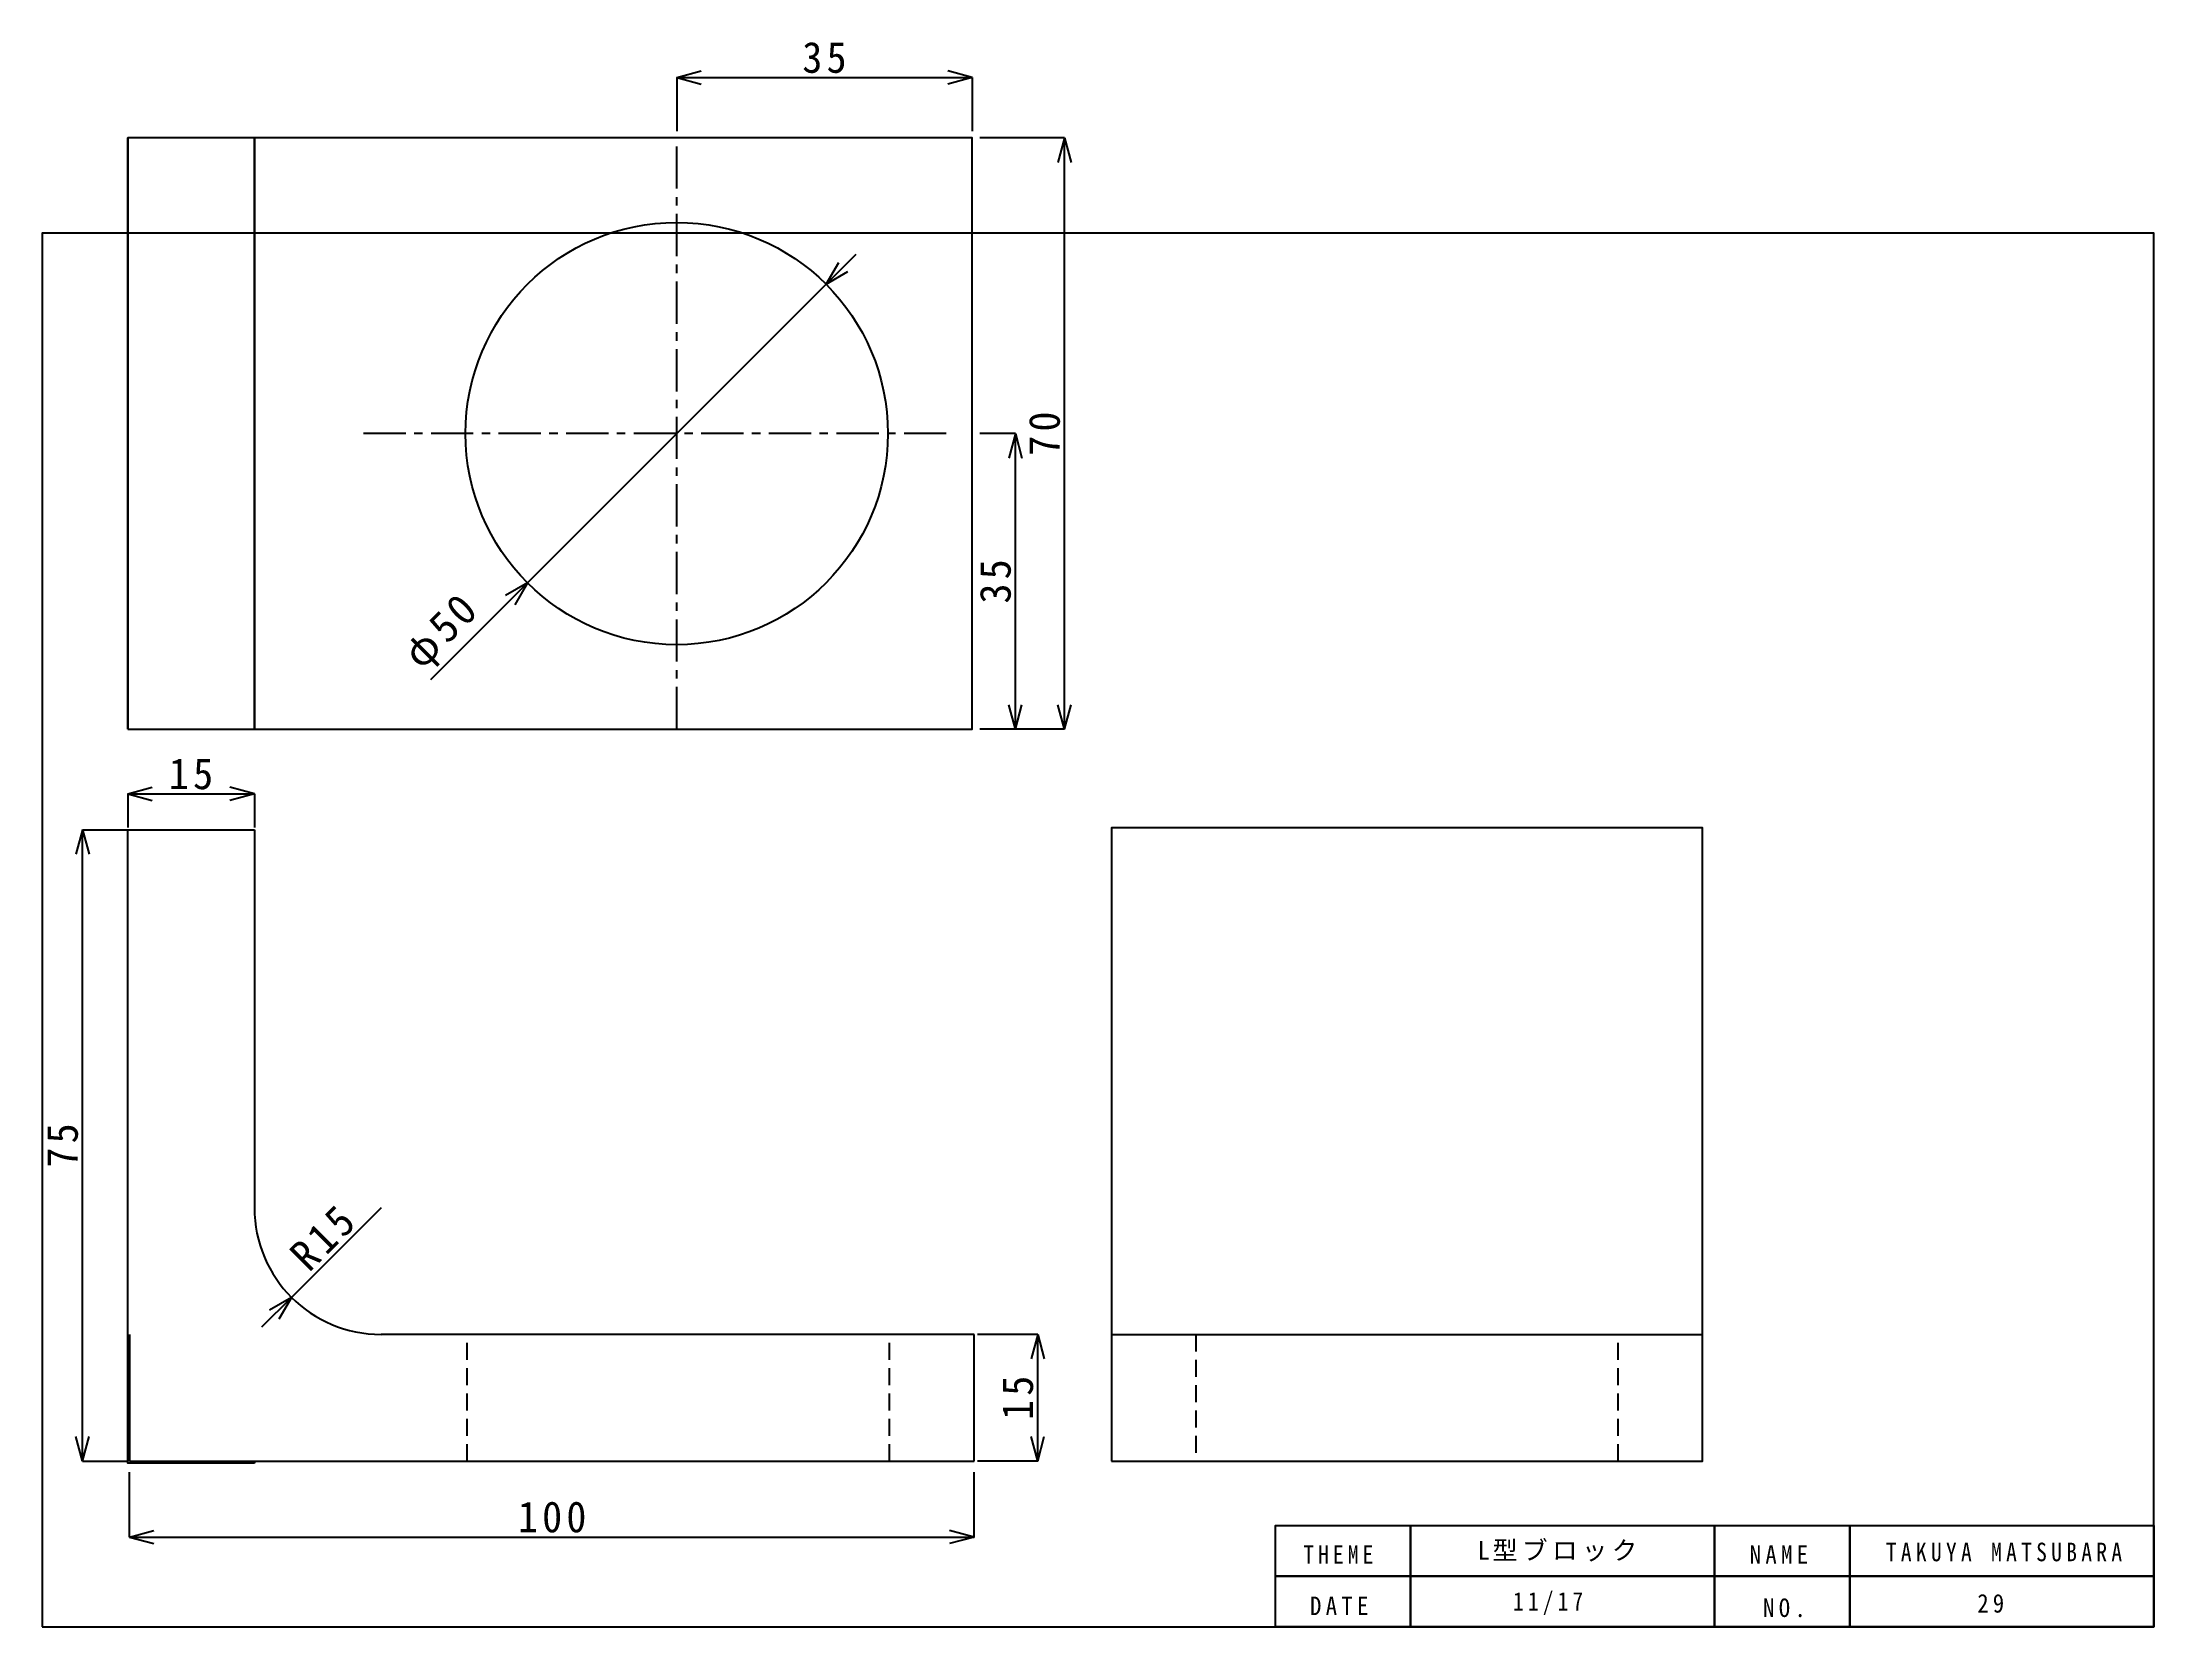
# Model space of a CAD drawing. Units: millimetres on the paper. Extents: x -1924 to 2076, y -2069 to 1931.
# Drawn here: x -129.8 to 120.2, y -77.7 to 109.9 of the extents above; entities that cross this region are included whole.
import ezdxf

# ---------------------------------------------------------------- set-up
doc = ezdxf.new("R2010")
doc.units = ezdxf.units.MM
doc.linetypes.add('CHAIN1', pattern=[8, 5, -1, 1, -1])
doc.linetypes.add('DASHED2', pattern=[3, 2, -1])
for name, color, linetype in [('0-0_外形線', 7, 'Continuous'), ('0-1_中心線', 5, 'CHAIN1'), ('0-2_かくれ線', 1, 'DASHED2'), ('0-3_寸法線', 3, 'Continuous')]:
    doc.layers.add(name, color=color, linetype=linetype)
doc.styles.add('ＭＳ ゴシック', font='')
doc.styles.get('ＭＳ ゴシック').set_extended_font_data('MS Gothic')

msp = doc.modelspace()

# ---------------------------------------------------------------- texts
at = {"layer": '0-0_外形線', "char_height": 2.199, "attachment_point": 7, "style": 'ＭＳ ゴシック'}
for s, insert in [('\\T1.18;L型ブロック', (40.164, -70.022)), ('\\T1.38;\\W0.85;THEME', (19.553, -70.286)), ('\\T1.38;\\W0.9;NAME', (72.4, -70.286)), ('\\T1.4;\\W0.85;TAKUYA\\~MATSUBARA', (88.519, -70.022)), ('\\T1.38;\\W0.9;DATE', (20.346, -76.364)), ('\\T1.38;\\W0.85;11/17', (44.391, -76.364)), ('\\T1.38;\\W0.9;NO.', (73.986, -76.628)), ('\\T1.36;\\W0.9;29', (99.352, -76.1))]:
    msp.add_mtext(s, dxfattribs=dict(at, insert=insert))
at = {"layer": '0-3_寸法線', "char_height": 3.666, "attachment_point": 7, "style": 'ＭＳ ゴシック'}
for s, insert in [('\\T1.21;\\W0.95;35', (-39.762, 106.194)), ('\\T1.21;\\W0.95;15', (-114.762, 21.375)), ('\\T1.21;\\W0.95;100', (-73.434, -66.616))]:
    msp.add_mtext(s, dxfattribs=dict(at, insert=insert))
for s, insert, rotation in [('\\T1.21;\\W0.95;70', (-9.22, 60.912), 90), ('\\T1.21;\\W0.95;35', (-15.033, 43.412), 90), ('\\T1.15;φ50', (-84.159, 34.723), 45), ('\\T1.21;\\W0.95;75', (-125.483, -23.378), 90), ('\\T1.21;\\W0.95;R15', (-98.122, -35.91), 45), ('\\T1.21;\\W0.95;15', (-12.391, -53.257), 90)]:
    msp.add_mtext(s, dxfattribs=dict(at, insert=insert, rotation=rotation))

# ---------------------------------------------------------------- linework, layer by layer
at = {"layer": '0-0_外形線'}
for p, q in [((-119.637, 28.537), (-119.637, 98.537)), ((-104.637, 16.625), (-104.637, -28.132)), ((-119.434, -43.132), (-119.434, -58.132)), ((-19.434, -43.132), (-89.637, -43.132)), ((-19.434, -58.132), (-19.434, -43.132)), ((-3.171, -43.132), (66.829, -43.132)), ((-119.434, -58.132), (-19.434, -58.132)), ((-104.637, -58.132), (-104.637, -58.375)), ((-3.171, -58.132), (64.738, -58.132))]:
    msp.add_line(p, q, dxfattribs=at)
for points in [[(-119.637, 28.537), (-104.637, 28.537), (-104.637, 98.537), (-119.637, 98.537)], [(-104.637, 28.537), (-19.637, 28.537), (-19.637, 98.537), (-104.637, 98.537)], [(-129.756, -77.744), (120.244, -77.744), (120.244, 87.256), (-129.756, 87.256)], [(-3.171, -58.132), (66.829, -58.132), (66.829, 16.868), (-3.171, 16.868)], [(32.244, -71.744), (16.244, -71.744), (16.244, -65.744), (32.244, -65.744)], [(68.244, -71.744), (32.244, -71.744), (32.244, -65.744), (68.244, -65.744)], [(84.244, -71.744), (68.244, -71.744), (68.244, -65.744), (84.244, -65.744)], [(120.244, -71.744), (84.244, -71.744), (84.244, -65.744), (120.244, -65.744)], [(32.244, -77.744), (16.244, -77.744), (16.244, -71.744), (32.244, -71.744)], [(68.244, -77.744), (32.244, -77.744), (32.244, -71.744), (68.244, -71.744)], [(84.244, -77.744), (68.244, -77.744), (68.244, -71.744), (84.244, -71.744)], [(120.244, -77.744), (84.244, -77.744), (84.244, -71.744), (120.244, -71.744)]]:
    msp.add_lwpolyline(points, close=True, dxfattribs=at)
msp.add_lwpolyline([(-104.637, -58.375), (-119.637, -58.375), (-119.637, 16.625), (-104.637, 16.625)], dxfattribs=at)
for centre, radius in [((75.571, -69.23), 2000), ((-54.637, 63.537), 25)]:
    msp.add_circle(centre, radius, dxfattribs=at)
msp.add_arc((-89.637, -28.132), 15, 180, 270, dxfattribs=at)
at = {"layer": '0-1_中心線'}
for p, q in [((-54.637, 28.537), (-54.637, 98.537)), ((-22.724, 63.537), (-92.724, 63.537))]:
    msp.add_line(p, q, dxfattribs=at)
at = {"layer": '0-2_かくれ線'}
for p, q in [((-79.434, -58.132), (-79.434, -43.132)), ((-29.434, -58.132), (-29.434, -43.132)), ((6.829, -43.132), (6.829, -58.132)), ((56.829, -58.132), (56.829, -43.132))]:
    msp.add_line(p, q, dxfattribs=at)
at = {"layer": '0-3_寸法線'}
for p, q in [((-54.637, 105.694), (-51.739, 106.47)), ((-54.637, 105.694), (-19.637, 105.694)), ((-54.637, 105.694), (-51.739, 104.917)), ((-54.637, 105.694), (-54.637, 99.352)), ((-19.637, 105.694), (-22.535, 106.47)), ((-19.637, 105.694), (-22.535, 104.917)), ((-19.637, 105.694), (-19.637, 99.352)), ((-8.72, 98.537), (-18.761, 98.537)), ((-8.72, 98.537), (-9.496, 95.64)), ((-8.72, 28.537), (-8.72, 98.537)), ((-8.72, 98.537), (-7.943, 95.64)), ((-36.959, 81.215), (-34.361, 82.715)), ((-36.959, 81.215), (-72.315, 45.86)), ((-14.533, 63.537), (-18.761, 63.537)), ((-14.533, 63.537), (-15.309, 60.64)), ((-14.533, 28.537), (-14.533, 63.537)), ((-14.533, 63.537), (-13.756, 60.64)), ((-72.315, 45.86), (-83.805, 34.369)), ((-72.315, 45.86), (-74.913, 44.36)), ((-72.315, 45.86), (-73.815, 43.262)), ((-14.533, 28.537), (-15.309, 31.435)), ((-14.533, 28.537), (-13.756, 31.435)), ((-8.72, 28.537), (-9.496, 31.435)), ((-8.72, 28.537), (-7.943, 31.435)), ((-8.72, 28.537), (-18.761, 28.537)), ((-14.533, 28.537), (-18.761, 28.537)), ((-119.637, 20.875), (-116.739, 21.651)), ((-119.637, 20.875), (-104.637, 20.875)), ((-119.637, 20.875), (-116.739, 20.098)), ((-119.637, 20.875), (-119.637, 16.911)), ((-104.637, 20.875), (-107.535, 21.651)), ((-104.637, 20.875), (-107.535, 20.098)), ((-104.637, 20.875), (-104.637, 16.911)), ((-124.983, 16.625), (-125.76, 13.728)), ((-124.983, -58.132), (-124.983, 16.625)), ((-124.983, 16.625), (-124.207, 13.728)), ((-124.983, 16.625), (-119.698, 16.625)), ((-89.637, -28.132), (-100.244, -38.738)), ((-100.244, -38.738), (-103.779, -42.274)), ((-100.244, -38.738), (-102.842, -40.238)), ((-100.244, -38.738), (-101.744, -41.336)), ((-11.891, -43.132), (-19.025, -43.132)), ((-11.891, -43.132), (-12.667, -46.029)), ((-11.891, -58.132), (-11.891, -43.132)), ((-11.891, -43.132), (-11.114, -46.029)), ((-124.983, -58.132), (-125.76, -55.234)), ((-124.983, -58.132), (-124.207, -55.234)), ((-11.891, -58.132), (-12.667, -55.234)), ((-11.891, -58.132), (-11.114, -55.234)), ((-124.983, -58.132), (-119.698, -58.132)), ((-119.434, -67.116), (-119.434, -59.453)), ((-19.434, -67.116), (-19.434, -59.453)), ((-11.891, -58.132), (-19.025, -58.132)), ((-119.434, -67.116), (-116.536, -66.339)), ((-119.434, -67.116), (-19.434, -67.116)), ((-119.434, -67.116), (-116.536, -67.892)), ((-19.434, -67.116), (-22.332, -66.339)), ((-19.434, -67.116), (-22.332, -67.892))]:
    msp.add_line(p, q, dxfattribs=at)
msp.add_lwpolyline([(-33.424, 84.751), (-36.959, 81.215), (-35.459, 83.813)], dxfattribs=at)

msp.set_redraw_order([(e.dxf.handle, doc.entitydb.next_handle()) for e in msp.query("TEXT MTEXT ATTDEF DIMENSION ARC_DIMENSION")])  # texts and dimensions are drawn at this point

doc.saveas('drawing.dxf')
